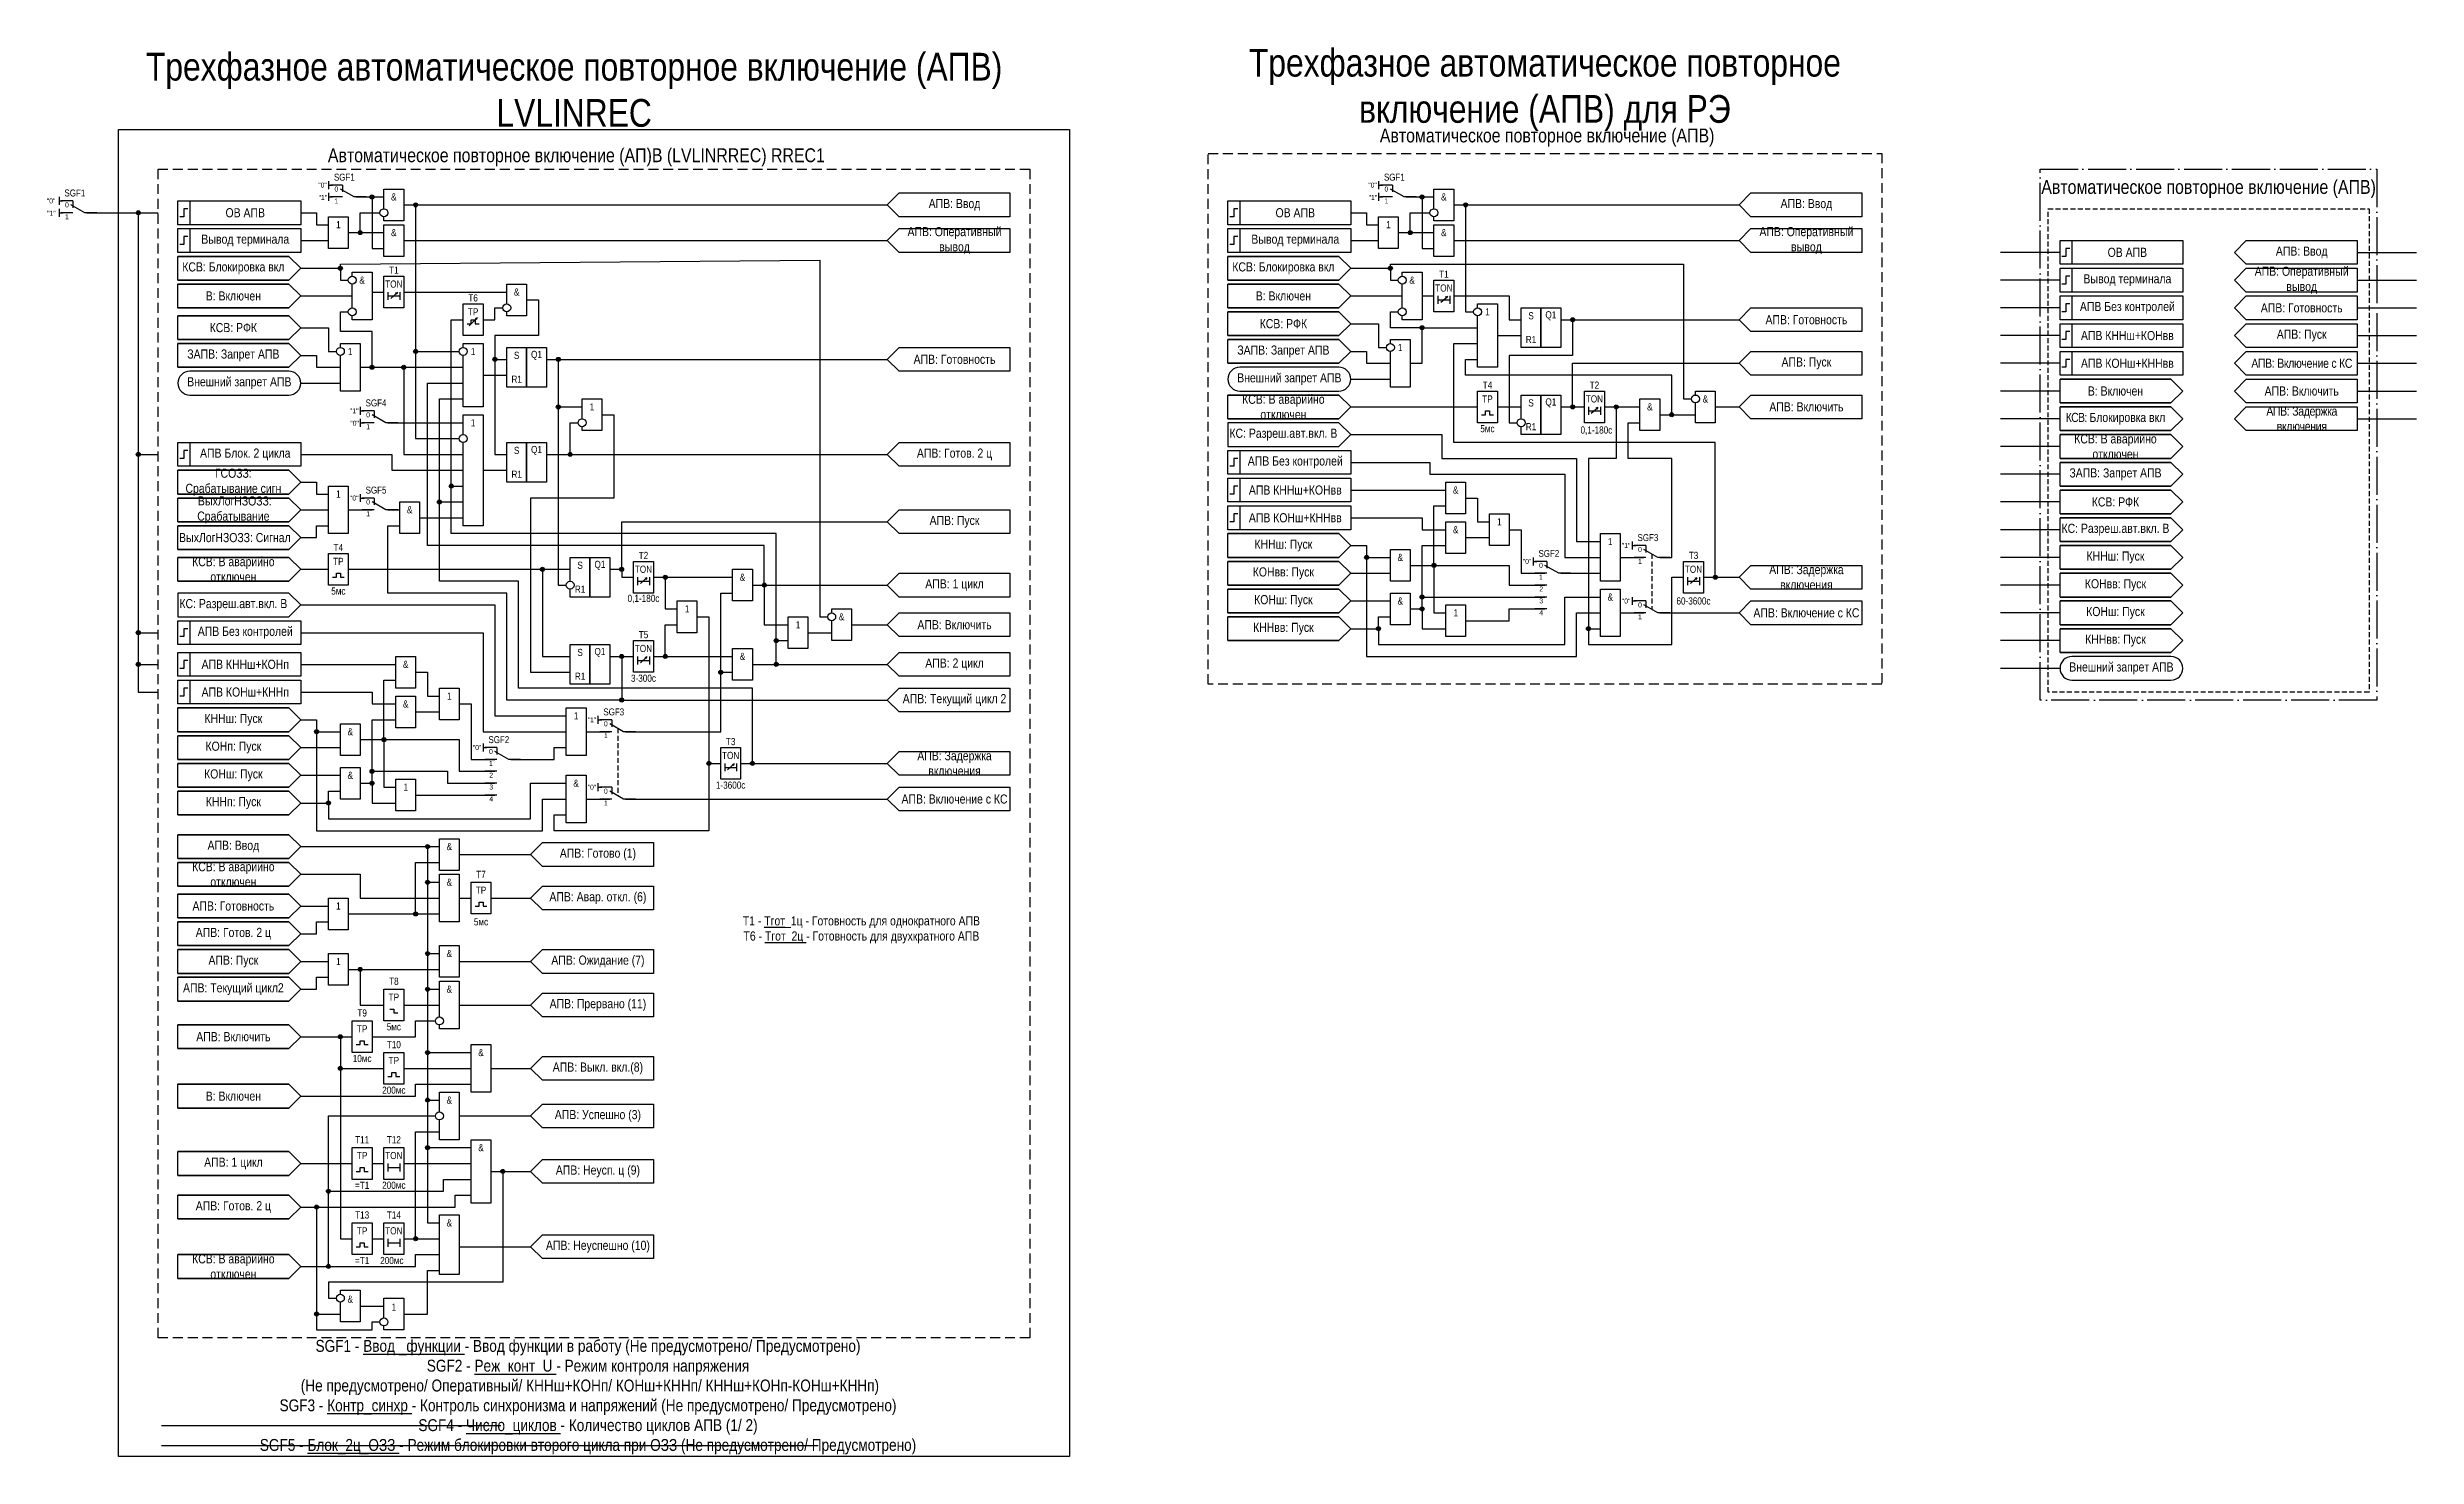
# Model space of a CAD drawing. Header units: millimetres. Extents: x -18 to 580, y 0 to 356.
import ezdxf
from ezdxf.enums import TextEntityAlignment as Align

# ---------------------------------------------------------------- set-up
doc = ezdxf.new("R2010")
doc.units = ezdxf.units.MM
doc.linetypes.add('ACAD_ISO04W100', pattern=[30, 24, -3, 0, -3])
doc.linetypes.add('штриховая2', pattern=[0.375, 0.25, -0.125])
doc.layers.add('TEXT', color=7, linetype='Continuous', lineweight=25)
doc.layers.add('Основная', color=7, linetype='Continuous')
doc.styles.add('2.5_Gost_RD', font='ARIALN.TTF', dxfattribs={"height": 2.5})
doc.styles.add('3.5_Gost_RD', font='ARIALN.TTF', dxfattribs={"height": 3.5})
doc.styles.add('Вывод', font='ARIALN.TTF', dxfattribs={"height": 2.5})
doc.styles.add('Компонент', font='ARIALN.TTF', dxfattribs={"height": 3.5})

msp = doc.modelspace()

# ---------------------------------------------------------------- texts
at = {"color": 30, "ltscale": 100, "attachment_point": 5, "style": '3.5_Gost_RD'}
for s, insert, char_height, width in [('{\\C3;Трехфазное автоматическое повторное включение (АПВ) \\C2;LVLINREC}', (115, 345), 7, 230), ('{\\C3;Трехфазное автоматическое повторное включение (АПВ) для РЭ}', (360, 345), 7, 170), (' Автоматическое повторное включение (АПВ)', (360, 333), 3.5, 170), (' Автоматическое повторное включение (АП)В (LVLINRREC) {\\C6;RREC1}', (115, 328), 3.5, 210), (' Автоматическое повторное включение (АП)В (LVLINRREC) {\\C6;RREC1}', (115, 328), 3.5, 210), ('{\\C30;\\c1938679;Автоматическое повторное включение (АПВ)}', (527.5, 320), 3.5, 85), ('Т1 - {\\LТгот}_1ц - Готовность для однократного АПВ\\PТ6 - {\\LТгот_2ц} - Готовность для двухкратного АПВ', (187.5, 133), 2.3, 85), ('SGF1 - {\\LВвод _функции} - Ввод функции в работу (Не предусмотрено/ Предусмотрено)\\PSGF2 - {\\LРеж_конт_U} - Режим контроля напряжения\\P^I(Не предусмотрено/ Оперативный/ КННш+КОНп/ КОНш+КННп/ КННш+КОНп-КОНш+КННп){\\L\\P}SGF3 - {\\LКонтр_синхр} - Контроль синхронизма и напряжений (Не предусмотрено/ Предусмотрено){\\L\\P\\l\\C1;SGF4 - \\LЧисло_циклов\\l - Количество циклов АПВ (1/ 2)\\PSGF5 - \\LБлок_2ц_ОЗЗ\\l - Режим блокировки второго цикла при ОЗЗ (Не предусмотрено/ Предусмотрено)}', (118.5, 15), 3, 215)]:
    msp.add_mtext(s, dxfattribs=dict(at, insert=insert, char_height=char_height, width=width))
at = {"ltscale": 100, "char_height": 1.25, "attachment_point": 1, "style": '3.5_Gost_RD'}
for s, insert in [('"1"', (50.5, 318.5)), ('"1"', (315.5, 318.5)), ('"0"', (58.5, 261.5)), ('3', (358.59, 216.66)), ('2', (358.59, 219.66)), ('4', (358.59, 213.66)), ('3', (93.59, 169.66)), ('2', (93.59, 172.66)), ('4', (93.59, 166.66))]:
    msp.add_mtext_dynamic_manual_height_columns(s, width=2, gutter_width=17.5, heights=[0], dxfattribs=dict(at, insert=insert))
at = {"ltscale": 100, "attachment_point": 5, "style": '2.5_Gost_RD'}
for s, insert, char_height, width in [('&', (69.5, 318), 1.8, 5), ('&', (334.5, 318), 1.8, 5), ('1', (55.5, 311), 1.8, 5), ('1', (320.5, 311), 1.8, 5), ('&', (69.5, 309), 1.8, 5), ('&', (334.5, 309), 1.8, 5), ('АПВ: Ввод', (551, 304), 2.3, 28), ('T1', (69.5, 299.5), 1.8, 5), ('T1', (334.5, 298.5), 1.8, 5), ('АПВ: Оперативный вывод', (551, 297), 2.3, 28), ('&', (61.5, 297), 1.8, 5), ('TON', (69.5, 296), 1.8, 5), ('&', (100.5, 294), 1.8, 5), ('&', (326.5, 297), 1.8, 5), ('TON', (334.5, 295), 1.8, 5), ('TP', (89.5, 289), 1.8, 5), ('1', (345.5, 289), 1.8, 5), ('S', (356.5, 288), 1.8, 5), ('Q1', (361.5, 288), 1.8, 5), ('АПВ: Готовность', (551, 290), 2.3, 28), ('R1', (356.5, 282), 1.8, 5), ('АПВ: Пуск', (551, 283), 2.3, 28), ('1', (58.5, 279), 1.8, 5), ('1', (89.5, 279), 1.8, 5), ('S', (100.5, 278), 1.8, 5), ('Q1', (105.5, 278), 1.8, 5), ('1', (323.5, 280), 1.8, 5), ('{\\T0.95;АПВ: Включение с КС}', (551, 276), 2.3, 28), ('Внешний запрет АПВ', (30.5, 271), 2.3, 31), ('R1', (100.5, 272), 1.8, 5), ('Внешний запрет АПВ', (295.5, 272), 2.3, 31), ('T4', (345.5, 270.5), 1.8, 5), ('T2', (372.5, 270.5), 1.8, 5), ('АПВ: Включить', (551, 269), 2.3, 28), ('TP', (345.5, 267), 1.8, 5), ('S', (356.5, 266), 1.8, 5), ('Q1', (361.5, 266), 1.8, 5), ('TON', (372.5, 267), 1.8, 5), ('&', (386.5, 265), 1.8, 5), ('&', (400.5, 267), 1.8, 5), ('{\\T0.95;АПВ: Задержка включения}', (551, 262), 2.3, 28), ('1', (89.5, 261), 1.8, 5), ('5мс', (345.5, 259.5), 1.8, 5), ('R1', (356.5, 260), 1.8, 5), ('0,1-180с', (373, 259), 1.8, 8), ('S', (100.5, 254), 1.8, 5), ('Q1', (105.5, 254), 1.8, 5), ('R1', (100.5, 248), 1.8, 5), ('1', (55.5, 243), 1.8, 5), ('&', (73.5, 239), 1.8, 5), ('&', (337.5, 244), 1.8, 5), ('&', (337.5, 234), 1.8, 5), ('1', (348.5, 236), 1.8, 5), ('T2', (132.5, 227.5), 1.8, 5), ('&', (323.5, 227), 1.8, 5), ('1', (376.5, 231), 1.8, 5), ('Т3', (397.5, 227.5), 1.8, 5), ('TON', (132.5, 224), 1.8, 5), ('&', (157.5, 222), 1.8, 5), ('TON', (397.5, 224), 1.8, 5), ('0,1-180с', (132.5, 216.5), 1.8, 5), ('&', (323.5, 216), 1.8, 5), ('&', (376.5, 217), 1.8, 5), ('60-3600с', (397.5, 216), 1.8, 5), ('1', (143.5, 214), 1.8, 5), ('1', (171.5, 210), 1.8, 5), ('&', (182.5, 212), 1.8, 5), ('1', (337.5, 213), 1.8, 5), ('КОНш: Пуск', (504, 213), 2.3, 28), ('TON', (132.5, 204), 1.8, 5), ('&', (72.5, 200), 1.8, 5), ('3-300с', (132.5, 196.5), 1.8, 5), ('&', (157.5, 202), 1.8, 5), ('Внешний запрет АПВ', (505.5, 199), 2.3, 31), ('1', (83.5, 192), 1.8, 5), ('&', (72.5, 190), 1.8, 5), ('1', (115.5, 187), 1.8, 5), ('&', (58.5, 183), 1.8, 5), ('Т3', (154.5, 180.5), 1.8, 5), ('TON', (154.5, 177), 1.8, 5), ('&', (58.5, 172), 1.8, 5), ('1', (72.5, 169), 1.8, 5), ('&', (115.5, 170), 1.8, 5)]:
    msp.add_mtext(s, dxfattribs=dict(at, insert=insert, char_height=char_height, width=width))
at = {"color": 6, "ltscale": 100, "insert": (-18, 314.5), "char_height": 1.25, "attachment_point": 1, "style": '3.5_Gost_RD'}
msp.add_mtext_dynamic_manual_height_columns('"1"', width=2, gutter_width=17.5, heights=[0], dxfattribs=at)
at = {"color": 3, "ltscale": 100, "attachment_point": 5, "style": '2.5_Gost_RD'}
for s, insert, char_height, width in [('T6', (89.5, 292.5), 1.8, 5), ('1', (119.5, 265), 1.8, 5), ('T4', (55.5, 229.5), 1.8, 5), ('TP', (55.5, 226), 1.8, 5), ('S', (116.5, 225), 1.8, 5), ('Q1', (121.5, 225), 1.8, 5), ('5мс', (55.5, 218.5), 1.8, 5), ('R1', (116.5, 219), 1.8, 5), ('S', (116.5, 203), 1.8, 5), ('Q1', (121.5, 203), 1.8, 5), ('T5', (132.5, 207.5), 1.8, 5), ('КННвв: Пуск', (504, 206), 2.3, 28), ('R1', (116.5, 197), 1.8, 5), ('1-3600с', (154.5, 169.5), 1.8, 5), ('=Т1', (61.5, 68.5), 1.8, 5), ('=Т1', (61.5, 49.5), 1.8, 5)]:
    msp.add_mtext(s, dxfattribs=dict(at, insert=insert, char_height=char_height, width=width))
at = {"color": 6, "ltscale": 100, "char_height": 1.8, "width": 5, "attachment_point": 5, "style": '2.5_Gost_RD'}
for s, insert in [('&', (83.5, 154)), ('&', (83.5, 145)), ('TP', (91.5, 143)), ('T7', (91.5, 147)), ('1', (55.5, 139)), ('5мс', (91.5, 135)), ('1', (55.5, 125)), ('&', (83.5, 127)), ('T8', (69.5, 120)), ('TP', (69.5, 116)), ('&', (83.5, 118)), ('TP', (61.5, 108)), ('T9', (61.5, 112)), ('5мс', (69.5, 108.5)), ('T10', (69.5, 104)), ('&', (91.5, 102)), ('10мс', (61.5, 100.5)), ('TP', (69.5, 100)), ('200мс', (69.5, 92.5)), ('&', (83.5, 90)), ('T11', (61.5, 80)), ('T12', (69.5, 80)), ('&', (91.5, 78)), ('TP', (61.5, 76)), ('TON', (69.5, 76)), ('200мс', (69.5, 68.5)), ('T13', (61.5, 61)), ('T14', (69.5, 61)), ('&', (83.5, 59)), ('TP', (61.5, 57)), ('TON', (69.5, 57)), ('200мс', (69, 49.5)), ('&', (58.5, 39.75)), ('1', (69.5, 37.75))]:
    msp.add_mtext(s, dxfattribs=dict(at, insert=insert))
at = {"layer": 'TEXT', "ltscale": 100, "char_height": 2.3, "attachment_point": 5, "style": '2.5_Gost_RD'}
for s, insert, width in [('АПВ: Ввод', (211, 316), 28), ('АПВ: Ввод', (426, 316), 28), ('АПВ: Оперативный вывод', (211, 307), 28), ('АПВ: Оперативный вывод', (426, 307), 28), ('КСВ: Блокировка вкл', (29, 300), 28), ('КСВ: Блокировка вкл', (294, 300), 28), ('В: Включен', (29, 293), 28), ('В: Включен', (294, 293), 28), ('КСВ: РФК', (294, 286), 28), ('\\pt27.6;АПВ: Готовность', (426, 287), 28), ('КСВ: РФК', (29, 285), 28), ('ЗАПВ: Запрет АПВ', (29, 278), 28), ('ЗАПВ: Запрет АПВ', (294, 279), 28), ('АПВ: Пуск', (426, 276), 28), ('КСВ: В аварийно отключен', (294, 265), 28), ('АПВ: Включить', (426, 265), 28), ('КС: Разреш.авт.вкл. В', (294, 258), 28), ('КСВ: В аварийно отключен', (504, 255), 28), ('АПВ Без контролей', (297, 251), 28), ('АПВ КННш+КОНвв', (297, 244), 28), ('КСВ: РФК', (504, 241), 28), ('АПВ КОНш+КННвв', (297, 237), 28), ('КС: Разреш.авт.вкл. В', (504, 234), 28), ('КСВ: В аварийно отключен', (29, 224), 28), ('КННш: Пуск', (294, 230), 28), ('КННш: Пуск', (504, 227), 28), ('КОНвв: Пуск', (294, 223), 28), ('АПВ: Задержка включения', (426, 222), 28), ('КС: Разреш.авт.вкл. В', (29, 215), 28), ('КОНш: Пуск', (294, 216), 28), ('АПВ Без контролей', (32, 208), 28), ('АПВ: Включить', (211, 210), 28), ('КННвв: Пуск', (294, 209), 28), ('АПВ: Включение с КС', (426, 213), 28), ('КННш: Пуск', (29, 186), 28), ('КОНп: Пуск', (29, 179), 28), ('КОНш: Пуск', (29, 172), 28), ('КННп: Пуск', (29, 165), 28), ('АПВ: Включение с КС', (211, 166), 28), ('АПВ: Ввод', (29, 154), 28), ('АПВ: Ввод', (29, 154), 28), ('КСВ: В аварийно отключен', (29, 147), 28), ('{\\C3;АПВ: Готовность}', (29, 139), 27.7463), ('АПВ: Готов. 2 ц', (29, 63), 28), ('КСВ: В аварийно отключен', (29, 48), 28)]:
    msp.add_mtext(s, dxfattribs=dict(at, insert=insert, width=width))
at = {"layer": 'TEXT', "color": 0, "ltscale": 100, "char_height": 2.3, "width": 28, "attachment_point": 5, "style": '2.5_Gost_RD'}
for s, insert in [('{\\C256;ОВ АПВ}', (32, 314)), ('{\\C256;ОВ АПВ}', (297, 314)), ('{\\C256;Вывод терминала}', (32, 307)), ('{\\C256;Вывод терминала}', (297, 307)), ('{\\C256;ОВ АПВ}', (507, 304)), ('{\\C256;Вывод терминала}', (507, 297)), ('{\\C256;АПВ Без контролей}', (507, 290)), ('{\\C256;В: Включен}', (504, 269)), ('{\\T0.9;\\C256;КСВ: \\T1;Блокировка вкл}', (504, 262)), ('{\\C256;ЗАПВ: Запрет АПВ}', (504, 248)), ('{\\C256;АПВ: Готов. 2 ц}', (29, 132)), ('{\\C256;АПВ: Текущий цикл2}', (29, 118)), ('{\\C256;АПВ: Включить}', (29, 106)), ('{\\C256;В: Включен}', (29, 91)), ('{\\C256;АПВ: 1 цикл}', (29, 74))]:
    msp.add_mtext(s, dxfattribs=dict(at, insert=insert))
at = {"layer": 'TEXT', "color": 3, "ltscale": 100, "char_height": 2.3, "width": 28, "attachment_point": 5, "style": '2.5_Gost_RD'}
for s, insert in [('АПВ КННш+КОНвв', (507, 283)), ('\\pt27.6;АПВ: Готовность', (211, 277)), ('АПВ КОНш+КННвв', (507, 276)), ('АПВ: Пуск', (211, 236)), ('КОНвв: Пуск', (504, 220)), ('АПВ КННш+КОНп', (32, 200)), ('АПВ КОНш+КННп', (32, 193)), ('АПВ: Задержка включения', (211, 175)), ('АПВ: Пуск', (29, 125))]:
    msp.add_mtext(s, dxfattribs=dict(at, insert=insert))
at = {"layer": 'TEXT', "color": 1, "ltscale": 100, "char_height": 2.3, "width": 28, "attachment_point": 5, "style": '2.5_Gost_RD'}
for s, insert in [('АПВ Блок. 2 цикла', (32, 253)), ('АПВ: Готов. 2 ц', (211, 253)), ('ГСОЗЗ: \\PСрабатывание сигн', (29, 246)), ('\\A1; ВыхЛогНЗОЗЗ: Срабатывание', (29, 239)), ('\\A1; ВыхЛогНЗОЗЗ: Сигнал', (29, 232)), ('АПВ: 1 цикл', (211, 220)), ('АПВ: 2 цикл', (211, 200)), ('АПВ: Текущий цикл 2', (211, 191))]:
    msp.add_mtext(s, dxfattribs=dict(at, insert=insert))
at = {"layer": 'TEXT', "color": 6, "ltscale": 100, "char_height": 2.3, "width": 28, "attachment_point": 5, "style": '2.5_Gost_RD'}
for s, insert in [('{\\C256;АПВ: Готово (1)}', (121, 152)), ('{\\C256;АПВ: Авар. откл. (6)}', (121, 141)), ('{\\C256;АПВ: Ожидание (7)}', (121, 125)), ('{\\C256;АПВ: Прервано (11)}', (121, 114)), ('{\\C256;АПВ: Выкл. вкл.(8)}', (121, 98)), ('{\\C256;АПВ: Успешно (3)}', (121, 86)), ('{\\C256;АПВ: Неусп. ц (9)}', (121, 72)), ('{\\C256;АПВ: Неуспешно (10)}', (121, 53))]:
    msp.add_mtext(s, dxfattribs=dict(at, insert=insert))

# ---------------------------------------------------------------- blocks, each defined once
blk = doc.blocks.new('Точка')
at = {"ltscale": 100}
h = blk.add_hatch(color=256, dxfattribs=at)
h.dxf.hatch_style = 1
edge = h.paths.add_edge_path()
edge.add_arc((0, 0), 0.5, 0, 360)
blk.add_circle((0, 0), 0.5, dxfattribs=at)
blk = doc.blocks.new('*U958')
at = {"layer": 'Основная', "color": 0}
blk.add_line((0, 0), (7, 4), dxfattribs=at)
at = {"layer": 'Основная', "ltscale": 0.35}
blk.add_line((6, 6), (6, 2.5), dxfattribs=at)
blk = doc.blocks.new('*U1040')
at = {"layer": 'Основная', "color": 0}
for p, q in [((-3, 6), (-9, 6)), ((-3, 0), (-9, 0)), ((9, 0), (3, 0))]:
    blk.add_line(p, q, dxfattribs=at)
at = {"layer": 'Основная', "ltscale": 0.25, "xscale": -1}
blk.add_blockref('*U958', (3, 0), dxfattribs=at)
at = {"layer": 'Основная'}
for tag, height, style, p in [('В1', 2.5, 'Вывод', (-13, 6)), ('В2', 2.5, 'Вывод', (-6, 4)), ('ОУ', 3.5, 'Компонент', (-2, 10)), ('В3', 2.5, 'Вывод', (-6, -2))]:
    blk.add_attdef(tag, text='', height=height, dxfattribs=dict(at, style=style)).set_placement(p, align=Align.MIDDLE_CENTER)
blk = doc.blocks.new('*U985')
at = {"layer": 'Основная', "color": 0}
for p, q in [((-3, 6), (-9, 6)), ((-3, 0), (-9, 0)), ((9, 0), (3, 0))]:
    blk.add_line(p, q, dxfattribs=at)
at = {"layer": 'Основная', "ltscale": 0.25, "xscale": -1}
blk.add_blockref('*U958', (3, 0), dxfattribs=at)
at = {"layer": 'Основная'}
for tag, height, style, p in [('В1', 2.5, 'Вывод', (-14, 6)), ('В2', 2.5, 'Вывод', (-6, 4)), ('ОУ', 3.5, 'Компонент', (-2, 10)), ('В3', 2.5, 'Вывод', (-6, -2))]:
    blk.add_attdef(tag, text='', height=height, dxfattribs=dict(at, style=style)).set_placement(p, align=Align.MIDDLE_CENTER)

# ---------------------------------------------------------------- linework, layer by layer
at = {"color": 6, "ltscale": 100}
for p, q in [((-15, 318), (-15, 316)), ((-15, 317), (-14, 317)), ((-15, 315), (-15, 313)), ((-15, 314), (-14, 314))]:
    msp.add_line(p, q, dxfattribs=at)
at = {"ltscale": 100}
for p, q in [((53, 322), (53, 320)), ((53, 321), (54, 321)), ((53, 319), (53, 317)), ((53, 318), (54, 318)), ((318, 322), (318, 320)), ((318, 321), (319, 321)), ((318, 319), (318, 317)), ((318, 318), (319, 318)), ((490, 304), (475, 304)), ((565, 304), (580, 304)), ((68.71, 292.4), (70.38, 293.88)), ((70.38, 293.88), (69.86, 293.66)), ((70.38, 293.88), (70.12, 293.42)), ((490, 297), (475, 297)), ((565, 297), (580, 297)), ((88.5, 285.5), (90.5, 287.5)), ((90.5, 287.5), (89.99, 287.25)), ((90.5, 287.5), (90.26, 287.02)), ((333.71, 291.4), (335.38, 292.88)), ((335.38, 292.88), (334.86, 292.66)), ((335.38, 292.88), (335.12, 292.42)), ((343, 287.5), (343, 288)), ((490, 290), (475, 290)), ((565, 290), (580, 290)), ((490, 283), (475, 283)), ((565, 283), (580, 283)), ((87, 277.5), (87, 278)), ((490, 276), (475, 276)), ((565, 276), (580, 276)), ((371.71, 263.4), (373.38, 264.88)), ((373.38, 264.88), (372.86, 264.66)), ((373.38, 264.88), (373.12, 264.42)), ((490, 269), (475, 269)), ((565, 269), (580, 269)), ((490, 262), (475, 262)), ((565, 262), (580, 262)), ((490, 255), (475, 255)), ((490, 248), (475, 248)), ((61, 243), (61, 241)), ((61, 242), (62, 242)), ((490, 241), (475, 241)), ((490, 234), (475, 234)), ((382, 231), (382, 229)), ((382, 230), (383, 230)), ((131.71, 220.4), (133.38, 221.88)), ((133.38, 221.88), (132.86, 221.66)), ((133.38, 221.88), (133.12, 221.42)), ((357, 227), (357, 225)), ((357, 226), (358, 226)), ((396.71, 220.4), (398.38, 221.88)), ((398.38, 221.88), (397.86, 221.66)), ((398.38, 221.88), (398.12, 221.42)), ((490, 227), (475, 227)), ((360.5, 220), (357.5, 220)), ((360.5, 217), (357.5, 217)), ((382, 217), (382, 215)), ((382, 216), (383, 216)), ((490, 220), (475, 220)), ((360.5, 214), (357.5, 214)), ((490, 213), (475, 213)), ((490, 206), (475, 206)), ((131.71, 200.4), (133.38, 201.88)), ((133.38, 201.88), (132.86, 201.66)), ((133.38, 201.88), (133.12, 201.42)), ((490, 199), (475, 199)), ((121, 187), (121, 185)), ((121, 186), (122, 186)), ((92, 180), (92, 178)), ((92, 179), (93, 179)), ((153.71, 173.4), (155.38, 174.88)), ((155.38, 174.88), (154.86, 174.66)), ((155.38, 174.88), (155.12, 174.42)), ((95.5, 173), (92.5, 173)), ((95.5, 170), (92.5, 170)), ((121, 170), (121, 168)), ((121, 169), (122, 169)), ((95.5, 167), (92.5, 167))]:
    msp.add_line(p, q, dxfattribs=at)
at = {"color": 1, "ltscale": 100}
for p, q in [((61, 265), (61, 263)), ((61, 264), (62, 264)), ((61, 262), (61, 260)), ((61, 261), (62, 261))]:
    msp.add_line(p, q, dxfattribs=at)
at = {"color": 1, "linetype": 'Continuous'}
for p, q in [((10.84, 7.83), (22.88, 7.83)), ((22.88, 7.83), (32.72, 7.83)), ((32.7, 7.83), (34.65, 7.83)), ((34.65, 7.83), (45.79, 7.83)), ((45.79, 7.83), (48.84, 7.83)), ((48.84, 7.83), (88.47, 7.83)), ((88.47, 7.83), (96.49, 7.83)), ((10.84, 2.77), (22.88, 2.77)), ((22.88, 2.77), (30.58, 2.77)), ((30.55, 2.77), (34.4, 2.77)), ((34.4, 2.77), (36.37, 2.77)), ((36.34, 2.77), (38.3, 2.77)), ((38.3, 2.77), (45.12, 2.77)), ((45.12, 2.77), (48.18, 2.77)), ((48.18, 2.77), (117.2, 2.77)), ((117.2, 2.77), (118.35, 2.77)), ((118.35, 2.77), (148.3, 2.77)), ((148.3, 2.77), (150.21, 2.77)), ((150.21, 2.77), (175.44, 2.77)), ((175.44, 2.77), (176.58, 2.77))]:
    msp.add_line(p, q, dxfattribs=at)
at = {"color": 3, "ltscale": 100}
for points in [[(0, 335), (240, 335), (240, 0), (0, 0)], [(53, 228), (58, 228), (58, 220), (53, 220)], [(119, 227), (124, 227), (124, 217), (119, 217)], [(15, 211), (46, 211), (46, 205), (15, 205)], [(114, 205), (119, 205), (119, 195), (114, 195)], [(119, 205), (124, 205), (124, 195), (119, 195)], [(15, 203), (46, 203), (46, 197), (15, 197)], [(15, 196), (46, 196), (46, 190), (15, 190)]]:
    msp.add_lwpolyline(points, close=True, dxfattribs=at)
at = {"linetype": 'штриховая2', "ltscale": 10}
for points in [[(275, 329), (445, 329), (445, 195), (275, 195)], [(10, 325), (230, 325), (230, 30), (10, 30)]]:
    msp.add_lwpolyline(points, close=True, dxfattribs=at)
at = {"color": 251, "linetype": 'ACAD_ISO04W100', "lineweight": 30, "ltscale": 0.4, "true_color": 0x58595b}
msp.add_lwpolyline([(485, 325), (570, 325), (570, 191), (485, 191)], close=True, dxfattribs=at)
at = {"ltscale": 100}
for points in [[(15, 317), (18, 317), (18, 311), (15, 311)], [(15, 317), (46, 317), (46, 311), (15, 311)], [(225, 319), (225, 313), (197, 313), (194, 316), (197, 319)], [(280, 317), (283, 317), (283, 311), (280, 311)], [(280, 317), (311, 317), (311, 311), (280, 311)], [(440, 319), (440, 313), (412, 313), (409, 316), (412, 319)], [(53, 313), (58, 313), (58, 305), (53, 305)], [(67, 311), (72, 311), (72, 303), (67, 303)], [(318, 313), (323, 313), (323, 305), (318, 305)], [(332, 311), (337, 311), (337, 303), (332, 303)], [(15, 310), (18, 310), (18, 304), (15, 304)], [(15, 310), (46, 310), (46, 304), (15, 304)], [(225, 310), (225, 304), (197, 304), (194, 307), (197, 310)], [(280, 310), (283, 310), (283, 304), (280, 304)], [(280, 310), (311, 310), (311, 304), (280, 304)], [(440, 310), (440, 304), (412, 304), (409, 307), (412, 310)], [(490, 307), (493, 307), (493, 301), (490, 301)], [(490, 307), (521, 307), (521, 301), (490, 301)], [(565, 307), (565, 301), (537, 301), (534, 304), (537, 307)], [(490, 300), (493, 300), (493, 294), (490, 294)], [(490, 300), (521, 300), (521, 294), (490, 294)], [(565, 300), (565, 294), (537, 294), (534, 297), (537, 300)], [(67, 298), (72, 298), (72, 290), (67, 290)], [(332, 297), (337, 297), (337, 289), (332, 289)], [(490, 293), (493, 293), (493, 287), (490, 287)], [(490, 293), (521, 293), (521, 287), (490, 287)], [(537, 293), (565, 293), (565, 287), (537, 287), (534, 290)], [(87, 291), (92, 291), (92, 283), (87, 283)], [(354, 290), (359, 290), (359, 280), (354, 280)], [(359, 290), (364, 290), (364, 280), (359, 280)], [(412, 290), (440, 290), (440, 284), (412, 284), (409, 287)], [(490, 286), (493, 286), (493, 280), (490, 280)], [(490, 286), (521, 286), (521, 280), (490, 280)], [(537, 286), (565, 286), (565, 280), (537, 280), (534, 283)], [(98, 280), (103, 280), (103, 270), (98, 270)], [(103, 280), (108, 280), (108, 270), (103, 270)], [(197, 280), (225, 280), (225, 274), (197, 274), (194, 277)], [(412, 279), (440, 279), (440, 273), (412, 273), (409, 276)], [(490, 279), (493, 279), (493, 273), (490, 273)], [(490, 279), (521, 279), (521, 273), (490, 273)], [(537, 279), (565, 279), (565, 273), (537, 273), (534, 276)], [(537, 272), (565, 272), (565, 266), (537, 266), (534, 269)], [(343, 269), (348, 269), (348, 261), (343, 261)], [(359, 268), (364, 268), (364, 258), (359, 258)], [(370, 269), (375, 269), (375, 261), (370, 261)], [(389, 267), (389, 259), (384, 259), (384, 267)], [(412, 268), (440, 268), (440, 262), (412, 262), (409, 265)], [(537, 265), (565, 265), (565, 259), (537, 259), (534, 262)], [(280, 261), (280, 255), (308, 255), (311, 258), (308, 261)], [(98, 256), (103, 256), (103, 246), (98, 246)], [(103, 256), (108, 256), (108, 246), (103, 246)], [(280, 254), (283, 254), (283, 248), (280, 248)], [(280, 254), (311, 254), (311, 248), (280, 248)], [(280, 247), (283, 247), (283, 241), (280, 241)], [(280, 247), (311, 247), (311, 241), (280, 241)], [(340, 246), (340, 238), (335, 238), (335, 246)], [(53, 245), (58, 245), (58, 233), (53, 233)], [(76, 241), (76, 233), (71, 233), (71, 241)], [(280, 240), (283, 240), (283, 234), (280, 234)], [(280, 240), (311, 240), (311, 234), (280, 234)], [(197, 239), (225, 239), (225, 233), (197, 233), (194, 236)], [(340, 236), (340, 228), (335, 228), (335, 236)], [(351, 238), (351, 230), (346, 230), (346, 238)], [(326, 229), (326, 221), (321, 221), (321, 229)], [(379, 233), (379, 221), (374, 221), (374, 233)], [(130, 226), (135, 226), (135, 218), (130, 218)], [(160, 224), (160, 216), (155, 216), (155, 224)], [(395, 226), (400, 226), (400, 218), (395, 218)], [(15, 218), (15, 212), (43, 212), (46, 215), (43, 218)], [(146, 216), (146, 208), (141, 208), (141, 216)], [(326, 218), (326, 210), (321, 210), (321, 218)], [(379, 219), (379, 207), (374, 207), (374, 219)], [(412, 216), (440, 216), (440, 210), (412, 210), (409, 213)], [(15, 211), (18, 211), (18, 205), (15, 205)], [(174, 212), (174, 204), (169, 204), (169, 212)], [(197, 213), (225, 213), (225, 207), (197, 207), (194, 210)], [(340, 215), (340, 207), (335, 207), (335, 215)], [(130, 206), (135, 206), (135, 198), (130, 198)], [(160, 204), (160, 196), (155, 196), (155, 204)], [(15, 203), (18, 203), (18, 197), (15, 197)], [(75, 202), (75, 194), (70, 194), (70, 202)], [(15, 196), (18, 196), (18, 190), (15, 190)], [(75, 192), (75, 184), (70, 184), (70, 192)], [(86, 194), (86, 186), (81, 186), (81, 194)], [(118, 189), (118, 177), (113, 177), (113, 189)], [(61, 185), (61, 177), (56, 177), (56, 185)], [(61, 174), (61, 166), (56, 166), (56, 174)], [(152, 179), (157, 179), (157, 171), (152, 171)], [(75, 171), (75, 163), (70, 163), (70, 171)], [(118, 172), (118, 160), (113, 160), (113, 172)], [(197, 169), (225, 169), (225, 163), (197, 163), (194, 166)]]:
    msp.add_lwpolyline(points, close=True, dxfattribs=at)
for points in [[(60, 318), (67, 318)], [(60, 318), (64, 318), (64, 305), (67, 305)], [(67, 315), (67, 320), (72, 320), (72, 312), (67, 312), (67, 313)], [(325, 318), (332, 318)], [(325, 318), (329, 318), (329, 305), (332, 305)], [(332, 315), (332, 320), (337, 320), (337, 312), (332, 312), (332, 313)], [(46, 314), (50, 314), (50, 311), (53, 311)], [(58, 309), (61, 309), (61, 314), (66, 314)], [(72, 316), (194, 316)], [(72, 316), (75, 316), (75, 279), (86, 279)], [(72, 316), (75, 316), (75, 257), (86, 257)], [(311, 314), (315, 314), (315, 311), (318, 311)], [(323, 309), (326, 309), (326, 314), (331, 314)], [(337, 316), (409, 316)], [(337, 316), (340, 316), (340, 289), (342, 289)], [(46, 307), (53, 307)], [(46, 307), (53, 307)], [(58, 309), (67, 309)], [(72, 307), (194, 307)], [(311, 307), (318, 307)], [(311, 307), (318, 307)], [(323, 309), (332, 309)], [(337, 307), (409, 307)], [(15, 297), (43, 297), (46, 300), (43, 303), (15, 303), (43, 303), (46, 300), (43, 297), (15, 297), (15, 303)], [(46, 300), (56, 300), (56, 301), (177, 302), (177, 212), (179, 212)], [(46, 300), (56, 300), (56, 297), (58, 297)], [(59, 298), (59, 299), (64, 299), (64, 287), (59, 287), (59, 288)], [(280, 297), (308, 297), (311, 300), (308, 303), (280, 303), (308, 303), (311, 300), (308, 297), (280, 297), (280, 303)], [(311, 300), (321, 300), (321, 301), (395, 301), (395, 267), (397, 267)], [(311, 300), (321, 300), (321, 297), (323, 297)], [(324, 298), (324, 299), (329, 299), (329, 287), (324, 287), (324, 288)], [(15, 290), (43, 290), (46, 293), (43, 296), (15, 296), (43, 296), (46, 293), (43, 290), (15, 290), (15, 296)], [(46, 293), (59, 293)], [(59, 290), (59, 296)], [(64, 294), (67, 294)], [(68, 294), (68, 292)], [(68, 293), (71, 293)], [(71, 294), (71, 292)], [(72, 294), (98, 294)], [(98, 291), (98, 296), (103, 296), (103, 288), (98, 288), (98, 289)], [(280, 290), (308, 290), (311, 293), (308, 296), (280, 296), (308, 296), (311, 293), (308, 290), (280, 290), (280, 296)], [(311, 293), (324, 293)], [(324, 290), (324, 296)], [(329, 293), (332, 293)], [(333, 293), (333, 291)], [(336, 293), (336, 291)], [(337, 293), (351, 293), (351, 287), (354, 287)], [(15, 282), (43, 282), (46, 285), (43, 288), (15, 288), (43, 288), (46, 285), (43, 282), (15, 282), (15, 288)], [(61, 275), (64, 275), (64, 284), (56, 284), (56, 289), (58, 289)], [(92, 287), (95, 287), (95, 290), (97, 290)], [(103, 292), (106, 292), (106, 283), (95, 283), (95, 277), (98, 277)], [(103, 292), (106, 292), (106, 283), (95, 283), (95, 253), (98, 253)], [(280, 283), (308, 283), (311, 286), (308, 289), (280, 289), (308, 289), (311, 286), (308, 283), (280, 283), (280, 289)], [(326, 276), (329, 276), (329, 285), (321, 285), (321, 289), (323, 289)], [(333, 292), (336, 292)], [(343, 290), (343, 291), (348, 291), (348, 275), (343, 275), (343, 288)], [(46, 285), (53, 285), (53, 279), (55, 279)], [(160, 200), (166, 200), (166, 233), (84, 233), (84, 287), (87, 287)], [(88, 286), (89, 286), (89, 287), (90, 287), (90, 286), (91, 286)], [(280, 276), (308, 276), (311, 279), (308, 282), (280, 282), (308, 282), (311, 279), (308, 276), (280, 276), (280, 282)], [(311, 286), (318, 286), (318, 280), (320, 280)], [(321, 281), (321, 282), (326, 282), (326, 270), (321, 270), (321, 279)], [(326, 276), (329, 276), (329, 285), (343, 285)], [(348, 283), (354, 283)], [(364, 287), (367, 287), (367, 278), (351, 278), (351, 261), (353, 261)], [(364, 287), (409, 287)], [(15, 275), (43, 275), (46, 278), (43, 281), (15, 281), (43, 281), (46, 278), (43, 275), (15, 275), (15, 281)], [(46, 278), (50, 278), (50, 275), (56, 275)], [(56, 280), (56, 281), (61, 281), (61, 269), (56, 269), (56, 278)], [(87, 280), (87, 281), (92, 281), (92, 265), (87, 265), (87, 278)], [(108, 277), (194, 277)], [(311, 279), (315, 279), (315, 276), (321, 276)], [(400, 222), (403, 222), (403, 256), (337, 256), (337, 281), (343, 281)], [(389, 263), (392, 263), (392, 273), (340, 273), (340, 277), (343, 277)], [(364, 265), (367, 265), (367, 276), (409, 276)], [(46, 271), (56, 271)], [(61, 275), (72, 275), (72, 253), (87, 253)], [(61, 275), (87, 275)], [(160, 220), (163, 220), (163, 230), (78, 230), (78, 271), (87, 271)], [(92, 273), (98, 273)], [(311, 272), (321, 272)], [(490, 266), (518, 266), (521, 269), (518, 272), (490, 272), (518, 272), (521, 269), (518, 266), (490, 266), (490, 272)], [(157, 175), (160, 175), (160, 194), (101, 194), (101, 221), (81, 221), (81, 267), (87, 267)], [(280, 262), (308, 262), (311, 265), (308, 268), (280, 268), (308, 268), (311, 265), (308, 262), (280, 262), (280, 268)], [(311, 265), (343, 265)], [(344, 263), (345, 263), (345, 264), (346, 264), (346, 263), (347, 263)], [(348, 265), (354, 265)], [(354, 262), (354, 268), (359, 268), (359, 258), (354, 258), (354, 260)], [(364, 265), (370, 265)], [(371, 265), (371, 263)], [(375, 265), (378, 265), (378, 252), (371, 252), (371, 209), (374, 209)], [(375, 265), (378, 265), (378, 252), (371, 252), (371, 205), (392, 205), (392, 222), (395, 222)], [(371, 264), (374, 264)], [(374, 265), (374, 263)], [(375, 265), (384, 265)], [(398, 268), (398, 269), (403, 269), (403, 261), (398, 261), (398, 266)], [(403, 265), (409, 265)], [(490, 259), (518, 259), (521, 262), (518, 265), (490, 265), (518, 265), (521, 262), (518, 259), (490, 259), (490, 265)], [(68, 261), (87, 261)], [(87, 258), (87, 263), (92, 263), (92, 235), (87, 235), (87, 256)], [(311, 258), (334, 258), (334, 252), (368, 252), (368, 231), (374, 231)], [(389, 227), (392, 227), (392, 252), (381, 252), (381, 261), (384, 261)], [(389, 263), (398, 263)], [(490, 252), (518, 252), (521, 255), (518, 258), (490, 258), (518, 258), (521, 255), (518, 252), (490, 252), (490, 258)], [(92, 249), (98, 249)], [(311, 251), (331, 251), (331, 248), (365, 248), (365, 227), (374, 227)], [(490, 245), (518, 245), (521, 248), (518, 251), (490, 251), (518, 251), (521, 248), (518, 245), (490, 245), (490, 251)], [(157, 175), (160, 175), (160, 194), (101, 194), (101, 221), (81, 221), (81, 241), (87, 241)], [(160, 200), (166, 200), (166, 233), (84, 233), (84, 245), (87, 245)], [(311, 244), (335, 244)], [(326, 225), (332, 225), (332, 240), (335, 240)], [(340, 242), (343, 242), (343, 236), (346, 236)], [(490, 238), (518, 238), (521, 241), (518, 244), (490, 244), (518, 244), (521, 241), (518, 238), (490, 238), (490, 244)], [(58, 239), (64, 239)], [(68, 239), (71, 239)], [(124, 202), (127, 202), (127, 191), (98, 191), (98, 218), (68, 218), (68, 235), (71, 235)], [(76, 237), (87, 237)], [(124, 224), (127, 224), (127, 236), (194, 236)], [(311, 237), (329, 237), (329, 234), (335, 234)], [(351, 234), (354, 234), (354, 223), (360, 223)], [(490, 231), (518, 231), (521, 234), (518, 237), (490, 237), (518, 237), (521, 234), (518, 231), (490, 231), (490, 237)], [(280, 227), (308, 227), (311, 230), (308, 233), (280, 233), (308, 233), (311, 230), (308, 227), (280, 227), (280, 233)], [(311, 230), (315, 230), (315, 227), (321, 227)], [(311, 230), (315, 230), (315, 202), (368, 202), (368, 213), (374, 213)], [(326, 214), (329, 214), (329, 230), (335, 230)], [(340, 232), (346, 232)], [(490, 224), (518, 224), (521, 227), (518, 230), (490, 230), (518, 230), (521, 227), (518, 224), (490, 224), (490, 230)], [(15, 221), (43, 221), (46, 224), (43, 227), (15, 227), (43, 227), (46, 224), (43, 221), (15, 221), (15, 227)], [(58, 224), (114, 224)], [(58, 224), (107, 224), (107, 202), (114, 202)], [(124, 224), (127, 224), (127, 222), (130, 222)], [(131, 222), (131, 220)], [(134, 222), (134, 220)], [(135, 222), (155, 222)], [(135, 222), (138, 222), (138, 214), (141, 214)], [(280, 220), (308, 220), (311, 223), (308, 226), (280, 226), (308, 226), (311, 223), (308, 220), (280, 220), (280, 226)], [(311, 223), (321, 223)], [(326, 225), (332, 225), (332, 213), (335, 213)], [(326, 225), (351, 225), (351, 220), (360, 220)], [(364, 223), (374, 223)], [(379, 227), (385, 227)], [(396, 222), (396, 220)], [(399, 222), (399, 220)], [(400, 222), (409, 222)], [(440, 219), (412, 219), (409, 222), (412, 225), (440, 225), (440, 219), (412, 219), (409, 222), (412, 225), (440, 225)], [(490, 217), (518, 217), (521, 220), (518, 223), (490, 223), (518, 223), (521, 220), (518, 217), (490, 217), (490, 223)], [(128, 183), (152, 183), (152, 218), (155, 218)], [(131, 221), (134, 221)], [(160, 220), (163, 220), (163, 210), (169, 210)], [(280, 213), (308, 213), (311, 216), (308, 219), (280, 219), (308, 219), (311, 216), (308, 213), (280, 213), (280, 219)], [(311, 209), (318, 209), (318, 205), (365, 205), (365, 217), (374, 217)], [(311, 216), (321, 216)], [(326, 214), (329, 214), (329, 217), (360, 217)], [(396, 221), (399, 221)], [(490, 210), (518, 210), (521, 213), (518, 216), (490, 216), (518, 216), (521, 213), (518, 210), (490, 210), (490, 216)], [(46, 215), (95, 215), (95, 187), (113, 187)], [(146, 212), (149, 212), (149, 158), (110, 158), (110, 162), (113, 162)], [(135, 202), (138, 202), (138, 210), (141, 210)], [(146, 212), (149, 212), (149, 175), (152, 175)], [(180, 213), (180, 214), (185, 214), (185, 206), (180, 206), (180, 211)], [(185, 210), (194, 210)], [(280, 206), (308, 206), (311, 209), (308, 212), (280, 212), (308, 212), (311, 209), (308, 206), (280, 206), (280, 212)], [(311, 209), (318, 209), (318, 212), (321, 212)], [(326, 214), (329, 214), (329, 209), (335, 209)], [(340, 211), (351, 211), (351, 214), (360, 214)], [(379, 213), (385, 213)], [(389, 213), (409, 213)], [(46, 208), (92, 208), (92, 183), (113, 183)], [(160, 200), (166, 200), (166, 206), (169, 206)], [(174, 208), (180, 208)], [(490, 203), (518, 203), (521, 206), (518, 209), (490, 209), (518, 209), (521, 206), (518, 203), (490, 203), (490, 209)], [(46, 200), (70, 200)], [(75, 198), (78, 198), (78, 192), (81, 192)], [(124, 202), (130, 202)], [(128, 183), (152, 183), (152, 198), (155, 198)], [(131, 202), (131, 200)], [(131, 201), (134, 201)], [(134, 202), (134, 200)], [(135, 202), (155, 202)], [(46, 193), (64, 193), (64, 190), (70, 190)], [(61, 181), (67, 181), (67, 196), (70, 196)], [(15, 183), (43, 183), (46, 186), (43, 189), (15, 189), (43, 189), (46, 186), (43, 183), (15, 183), (15, 189)], [(46, 186), (50, 186), (50, 183), (56, 183)], [(46, 186), (50, 186), (50, 158), (107, 158), (107, 166), (113, 166)], [(61, 170), (64, 170), (64, 186), (70, 186)], [(75, 188), (81, 188)], [(86, 190), (89, 190), (89, 176), (95, 176)], [(15, 176), (43, 176), (46, 179), (43, 182), (15, 182), (43, 182), (46, 179), (43, 176), (15, 176), (15, 182)], [(61, 181), (67, 181), (67, 169), (70, 169)], [(61, 181), (86, 181), (86, 173), (95, 173)], [(118, 183), (124, 183)], [(15, 169), (43, 169), (46, 172), (43, 175), (15, 175), (43, 175), (46, 172), (43, 169), (15, 169), (15, 175)], [(46, 179), (56, 179)], [(99, 176), (110, 176), (110, 179), (113, 179)], [(153, 175), (153, 173)], [(153, 174), (156, 174)], [(156, 175), (156, 173)], [(157, 175), (194, 175)], [(225, 172), (197, 172), (194, 175), (197, 178), (225, 178), (225, 172), (197, 172), (194, 175), (197, 178), (225, 178)], [(15, 162), (43, 162), (46, 165), (43, 168), (15, 168), (43, 168), (46, 165), (43, 162), (15, 162), (15, 168)], [(46, 172), (56, 172)], [(46, 165), (53, 165), (53, 161), (104, 161), (104, 170), (113, 170)], [(46, 165), (53, 165), (53, 168), (56, 168)], [(61, 170), (64, 170), (64, 173), (83, 173), (83, 170), (95, 170)], [(61, 170), (64, 170), (64, 165), (70, 165)], [(75, 167), (95, 167)], [(118, 166), (124, 166)], [(128, 166), (194, 166)]]:
    msp.add_lwpolyline(points, dxfattribs=at)
at = {"color": 6, "ltscale": 100}
for points in [[(-8, 314), (10, 314)], [(-8, 314), (5, 314), (5, 253), (10, 253)], [(-8, 314), (5, 314), (5, 208), (10, 208)], [(-8, 314), (5, 314), (5, 193), (10, 193)], [(-8, 314), (5, 314), (5, 200), (10, 200)], [(15, 151), (43, 151), (46, 154), (43, 157), (15, 157), (43, 157), (46, 154), (43, 151), (15, 151), (15, 157)], [(15, 144), (43, 144), (46, 147), (43, 150), (15, 150), (43, 150), (46, 147), (43, 144), (15, 144), (15, 150)], [(46, 154), (78, 154), (78, 145), (81, 145)], [(46, 154), (78, 154), (78, 127), (81, 127)], [(46, 154), (78, 154), (78, 118), (81, 118)], [(46, 154), (78, 154), (78, 102), (89, 102)], [(46, 154), (78, 154), (78, 90), (81, 90)], [(46, 154), (78, 154), (78, 78), (89, 78)], [(46, 154), (78, 154), (78, 59), (81, 59)], [(46, 154), (81, 154)], [(58, 137), (75, 137), (75, 150), (81, 150)], [(86, 152), (104, 152)], [(46, 147), (61, 147), (61, 141), (81, 141)], [(15, 136), (43, 136), (46, 139), (43, 142), (15, 142), (43, 142), (46, 139), (43, 136), (15, 136), (15, 142)], [(46, 139), (53, 139)], [(86, 141), (89, 141)], [(90, 139), (91, 139), (91, 140), (92, 140), (92, 139), (93, 139)], [(94, 141), (104, 141)], [(15, 129), (43, 129), (46, 132), (43, 135), (15, 135), (43, 135), (46, 132), (43, 129), (15, 129), (15, 135)], [(46, 132), (50, 132), (50, 135), (53, 135)], [(58, 137), (81, 137)], [(15, 122), (43, 122), (46, 125), (43, 128), (15, 128), (43, 128), (46, 125), (43, 122), (15, 122), (15, 128)], [(15, 115), (43, 115), (46, 118), (43, 121), (15, 121), (43, 121), (46, 118), (43, 115), (15, 115), (15, 121)], [(46, 125), (53, 125)], [(46, 118), (50, 118), (50, 121), (53, 121)], [(58, 123), (81, 123)], [(58, 123), (61, 123), (61, 114), (67, 114)], [(81, 111), (81, 120), (86, 120), (86, 108), (81, 108), (81, 109)], [(86, 125), (104, 125)], [(72, 114), (81, 114)], [(86, 114), (104, 114)], [(15, 103), (43, 103), (46, 106), (43, 109), (15, 109), (43, 109), (46, 106), (43, 103), (15, 103), (15, 109)], [(64, 106), (75, 106), (75, 110), (80, 110)], [(68.5, 113), (69.5, 113), (69.5, 112), (70.5, 112)], [(46, 106), (56, 106), (56, 55), (59, 55)], [(46, 106), (59, 106)], [(46, 106), (56, 106), (56, 98), (67, 98)], [(60, 104), (61, 104), (61, 105), (62, 105), (62, 104), (63, 104)], [(68, 96), (69, 96), (69, 97), (70, 97), (70, 96), (71, 96)], [(72, 98), (89, 98)], [(94, 98), (104, 98)], [(15, 88), (43, 88), (46, 91), (43, 94), (15, 94), (43, 94), (46, 91), (43, 88), (15, 88), (15, 94)], [(46, 91), (75, 91), (75, 94), (89, 94)], [(81, 87), (81, 92), (86, 92), (86, 80), (81, 80), (81, 85)], [(46, 48), (53, 48), (53, 86), (80, 86)], [(86, 86), (104, 86)], [(72, 55), (75, 55), (75, 82), (81, 82)], [(15, 71), (43, 71), (46, 74), (43, 77), (15, 77), (43, 77), (46, 74), (43, 71), (15, 71), (15, 77)], [(46, 74), (59, 74)], [(94, 72), (97, 72), (97, 44), (53, 44), (53, 40), (55, 40)], [(60, 72), (61, 72), (61, 73), (62, 73), (62, 72), (63, 72)], [(64, 74), (67, 74)], [(68, 74), (68, 72)], [(68, 73), (71, 73)], [(71, 74), (71, 72)], [(72, 74), (89, 74)], [(94, 72), (104, 72)], [(15, 60), (43, 60), (46, 63), (43, 66), (15, 66), (43, 66), (46, 63), (43, 60), (15, 60), (15, 66)], [(46, 48), (53, 48), (53, 48), (53, 67), (82, 67), (82, 70), (89, 70)], [(46, 63), (85, 63), (85, 66), (89, 66)], [(46, 63), (50, 63), (50, 62.5), (50, 32), (64, 32), (64, 34), (66, 34)], [(46, 63), (50, 63), (50, 62.5), (50, 36), (56, 36)], [(60, 53), (61, 53), (61, 54), (62, 54), (62, 53), (63, 53)], [(64, 55), (67, 55)], [(68, 55), (68, 53)], [(68, 54), (71, 54)], [(71, 55), (71, 53)], [(72, 55), (81, 55)], [(15, 45), (43, 45), (46, 48), (43, 51), (15, 51), (43, 51), (46, 48), (43, 45), (15, 45), (15, 51)], [(46, 48), (75, 48), (75, 51), (81, 51)], [(86, 53), (104, 53)], [(56, 41), (56, 42), (61, 42), (61, 34), (56, 34), (56, 39)], [(72, 36), (78, 36), (78, 47), (81, 47)], [(61, 38), (67, 38)], [(67, 35), (67, 40), (72, 40), (72, 32), (67, 32), (67, 33)]]:
    msp.add_lwpolyline(points, dxfattribs=at)
at = {"lineweight": 30, "ltscale": 100}
for points in [[(17.5, 315), (16.5, 315), (16.5, 313), (15.5, 313)], [(282.5, 315), (281.5, 315), (281.5, 313), (280.5, 313)], [(17.5, 308), (16.5, 308), (16.5, 306), (15.5, 306)], [(282.5, 308), (281.5, 308), (281.5, 306), (280.5, 306)], [(492.5, 305), (491.5, 305), (491.5, 303), (490.5, 303)], [(492.5, 298), (491.5, 298), (491.5, 296), (490.5, 296)], [(492.5, 291), (491.5, 291), (491.5, 289), (490.5, 289)], [(492.5, 284), (491.5, 284), (491.5, 282), (490.5, 282)], [(492.5, 277), (491.5, 277), (491.5, 275), (490.5, 275)], [(282.5, 252), (281.5, 252), (281.5, 250), (280.5, 250)], [(282.5, 245), (281.5, 245), (281.5, 243), (280.5, 243)], [(282.5, 238), (281.5, 238), (281.5, 236), (280.5, 236)], [(17.5, 209), (16.5, 209), (16.5, 207), (15.5, 207)], [(17.5, 201), (16.5, 201), (16.5, 199), (15.5, 199)], [(17.5, 194), (16.5, 194), (16.5, 192), (15.5, 192)]]:
    msp.add_lwpolyline(points, dxfattribs=at)
at = {"linetype": 'штриховая2', "ltscale": 5}
msp.add_lwpolyline([(487, 315), (568, 315), (568, 193), (487, 193)], close=True, dxfattribs=at)
at = {"color": 3, "ltscale": 100}
for points in [[(108, 277), (111, 277), (111, 265), (117, 265)], [(108, 277), (111, 277), (111, 220), (113, 220)], [(117, 262), (117, 267), (122, 267), (122, 259), (117, 259), (117, 260)], [(122, 263), (125, 263), (125, 242), (104, 242), (104, 198), (114, 198)], [(108, 253), (114, 253), (114, 261), (116, 261)], [(46, 224), (53, 224)], [(54, 222), (55, 222), (55, 223), (56, 223), (56, 222), (57, 222)], [(114, 221), (114, 227), (119, 227), (119, 217), (114, 217), (114, 219)]]:
    msp.add_lwpolyline(points, dxfattribs=at)
at = {"ltscale": 100}
for points in [[(18, 268), (43, 268, 1), (43, 274), (18, 274, 1)], [(283, 269), (308, 269, 1), (308, 275), (283, 275, 1)], [(493, 196), (518, 196, 1), (518, 202), (493, 202, 1)]]:
    msp.add_lwpolyline(points, format="xyb", close=True, dxfattribs=at)
at = {"color": 1, "ltscale": 100}
for points in [[(15, 256), (18, 256), (18, 250), (15, 250)], [(15, 256), (46, 256), (46, 250), (15, 250)], [(197, 256), (225, 256), (225, 250), (197, 250), (194, 253)], [(197, 223), (225, 223), (225, 217), (197, 217), (194, 220)], [(197, 203), (225, 203), (225, 197), (197, 197), (194, 200)], [(197, 194), (225, 194), (225, 188), (197, 188), (194, 191)]]:
    msp.add_lwpolyline(points, close=True, dxfattribs=at)
at = {"color": 1, "lineweight": 30, "ltscale": 100}
msp.add_lwpolyline([(17.5, 254), (16.5, 254), (16.5, 252), (15.5, 252)], dxfattribs=at)
at = {"color": 1, "ltscale": 100}
for points in [[(46, 253), (69, 253), (69, 249), (87, 249)], [(108, 253), (194, 253)], [(15, 243), (43, 243), (46, 246), (43, 249), (15, 249), (43, 249), (46, 246), (43, 243), (15, 243), (15, 249)], [(46, 246), (50, 246), (50, 243), (53, 243)], [(15, 236), (43, 236), (46, 239), (43, 242), (15, 242), (43, 242), (46, 239), (43, 236), (15, 236), (15, 242)], [(15, 229), (43, 229), (46, 232), (43, 235), (15, 235), (43, 235), (46, 232), (43, 229), (15, 229), (15, 235)], [(46, 239), (53, 239)], [(46, 232), (50, 232), (50, 235), (53, 235)], [(160, 220), (194, 220)], [(124, 202), (127, 202), (127, 191), (194, 191)], [(160, 200), (194, 200)]]:
    msp.add_lwpolyline(points, dxfattribs=at)
at = {"linetype": 'штриховая2', "ltscale": 5}
for points in [[(387, 227.86), (387, 213.86)], [(126, 183.86), (126, 166.86)]]:
    msp.add_lwpolyline(points, dxfattribs=at)
at = {"color": 6, "ltscale": 100}
for points in [[(86, 156), (86, 148), (81, 148), (81, 156)], [(107, 155), (135, 155), (135, 149), (107, 149), (104, 152)], [(86, 147), (86, 135), (81, 135), (81, 147)], [(89, 145), (94, 145), (94, 137), (89, 137)], [(107, 144), (135, 144), (135, 138), (107, 138), (104, 141)], [(58, 141), (58, 133), (53, 133), (53, 141)], [(58, 127), (58, 119), (53, 119), (53, 127)], [(86, 129), (86, 121), (81, 121), (81, 129)], [(107, 128), (135, 128), (135, 122), (107, 122), (104, 125)], [(67, 118), (72, 118), (72, 110), (67, 110)], [(107, 117), (135, 117), (135, 111), (107, 111), (104, 114)], [(59, 110), (64, 110), (64, 102), (59, 102)], [(67, 102), (72, 102), (72, 94), (67, 94)], [(94, 104), (94, 92), (89, 92), (89, 104)], [(107, 101), (135, 101), (135, 95), (107, 95), (104, 98)], [(107, 89), (135, 89), (135, 83), (107, 83), (104, 86)], [(59, 78), (64, 78), (64, 70), (59, 70)], [(67, 78), (72, 78), (72, 70), (67, 70)], [(89, 80), (94, 80), (94, 64), (89, 64)], [(107, 75), (135, 75), (135, 69), (107, 69), (104, 72)], [(81, 61), (86, 61), (86, 46), (81, 46)], [(59, 59), (64, 59), (64, 51), (59, 51)], [(67, 59), (72, 59), (72, 51), (67, 51)], [(107, 56), (135, 56), (135, 50), (107, 50), (104, 53)]]:
    msp.add_lwpolyline(points, close=True, dxfattribs=at)
for centre in [(67, 314), (332, 314), (343, 289), (87, 279), (87, 257)]:
    msp.add_circle(centre, 1)
at = {"ltscale": 100}
for centre in [(59, 297), (324, 297), (59, 289), (98, 290), (324, 289), (56, 279), (321, 280), (398, 267), (354, 261), (180, 212)]:
    msp.add_circle(centre, 1, dxfattribs=at)
at = {"color": 3, "ltscale": 100}
for centre in [(117, 261), (114, 220)]:
    msp.add_circle(centre, 1, dxfattribs=at)
at = {"color": 6, "ltscale": 100}
for centre in [(81, 110), (81, 86), (56, 40), (67, 34)]:
    msp.add_circle(centre, 1, dxfattribs=at)

# ---------------------------------------------------------------- block references
at = {"ltscale": 100}
for p in [(64, 318), (329, 318), (5, 314), (75, 316), (340, 316), (61, 309), (326, 309), (56, 300), (321, 300), (367, 287), (329, 285), (64, 275), (72, 275), (75, 279), (95, 277), (111, 277), (111, 265), (367, 265), (378, 265), (392, 263), (5, 253), (114, 253), (84, 245), (81, 241), (107, 224), (127, 224), (138, 222), (332, 225), (403, 222), (163, 220), (329, 214), (371, 209), (5, 208), (166, 206), (5, 200), (127, 202), (138, 202), (152, 198), (166, 200), (127, 191), (50, 183), (67, 181), (149, 175), (160, 175), (64, 170), (78, 154), (78, 145), (75, 137), (78, 127), (61, 123), (78, 118), (56, 106), (78, 102), (56, 98), (78, 90), (78, 78), (53, 67), (50, 63), (53, 48), (50, 36)]:
    msp.add_blockref('Точка', p, dxfattribs=at)
at = {"color": 2, "ltscale": 100}
for p in [(315, 227), (329, 217), (318, 209), (64, 173), (53, 165)]:
    msp.add_blockref('Точка', p, dxfattribs=at)
at = {"color": 6, "ltscale": 100}
for p in [(97, 72), (75, 55)]:
    msp.add_blockref('Точка', p, dxfattribs=at)
at = {"layer": 'Основная', "ltscale": 0.25, "xscale": 0.5, "yscale": 0.5, "zscale": 0.5}
for p, values in [((58, 318), {'ОУ': 'SGF1', 'В1': '"0"', 'В2': '0', 'В3': '1'}), ((323, 318), {'ОУ': 'SGF1', 'В1': '"0"', 'В2': '0', 'В3': '1'}), ((66, 239), {'ОУ': 'SGF5', 'В1': '"0"', 'В2': '0', 'В3': '1'}), ((362, 223), {'ОУ': 'SGF2', 'В1': '"0"', 'В2': '0', 'В3': '1'}), ((387, 227), {'ОУ': 'SGF3', 'В1': '"1"', 'В2': '0', 'В3': '1'}), ((126, 183), {'ОУ': 'SGF3', 'В1': '"1"', 'В2': '0', 'В3': '1'}), ((97, 176), {'ОУ': 'SGF2', 'В1': '"0"', 'В2': '0', 'В3': '1'})]:
    msp.add_blockref('*U1040', p, dxfattribs=at).add_auto_attribs(values)
at = {"layer": 'Основная', "color": 6, "ltscale": 0.25, "xscale": 0.5, "yscale": 0.5, "zscale": 0.5}
msp.add_blockref('*U985', (-10, 314), dxfattribs=at).add_auto_attribs({'ОУ': 'SGF1', 'В1': '"0"', 'В2': '0', 'В3': '1'})
at = {"layer": 'Основная', "color": 1, "ltscale": 0.25}
ref = msp.add_blockref('*U1040', (66, 261), dxfattribs=dict(at, xscale=0.5, yscale=0.5, zscale=0.5))
ref.add_attrib('ОУ', 'SGF4', dxfattribs={"height": 1.75, "style": 'Компонент'}).set_placement((65, 266), align=Align.MIDDLE_CENTER)
ref.add_attrib('В1', '"1"', dxfattribs={"color": 3, "height": 1.25, "style": 'Вывод'}).set_placement((59.5, 264), align=Align.MIDDLE_CENTER)
ref.add_attrib('В2', '0', dxfattribs={"height": 1.25, "style": 'Вывод'}).set_placement((63, 263), align=Align.MIDDLE_CENTER)
ref.add_attrib('В3', '1', dxfattribs={"height": 1.25, "style": 'Вывод'}).set_placement((63, 260), align=Align.MIDDLE_CENTER)
at = {"layer": 'Основная', "ltscale": 0.25}
ref = msp.add_blockref('*U1040', (387, 213), dxfattribs=dict(at, xscale=0.5, yscale=0.5, zscale=0.5))
ref.add_attrib('В1', '"0"', dxfattribs={"height": 1.25, "style": 'Вывод'}).set_placement((380.5, 216), align=Align.MIDDLE_CENTER)
ref.add_attrib('В2', '0', dxfattribs={"height": 1.25, "style": 'Вывод'}).set_placement((384, 215), align=Align.MIDDLE_CENTER)
ref.add_attrib('В3', '1', dxfattribs={"height": 1.25, "style": 'Вывод'}).set_placement((384, 212), align=Align.MIDDLE_CENTER)
ref = msp.add_blockref('*U1040', (126, 166), dxfattribs=dict(at, xscale=0.5, yscale=0.5, zscale=0.5))
ref.add_attrib('В1', '"0"', dxfattribs={"height": 1.25, "style": 'Вывод'}).set_placement((119.5, 169), align=Align.MIDDLE_CENTER)
ref.add_attrib('В2', '0', dxfattribs={"height": 1.25, "style": 'Вывод'}).set_placement((123, 168), align=Align.MIDDLE_CENTER)
ref.add_attrib('В3', '1', dxfattribs={"height": 1.25, "style": 'Вывод'}).set_placement((123, 165), align=Align.MIDDLE_CENTER)

msp.set_redraw_order([(e.dxf.handle, doc.entitydb.next_handle()) for e in msp.query("TEXT MTEXT ATTDEF DIMENSION ARC_DIMENSION")])  # texts and dimensions are drawn at this point

doc.saveas('drawing.dxf')
